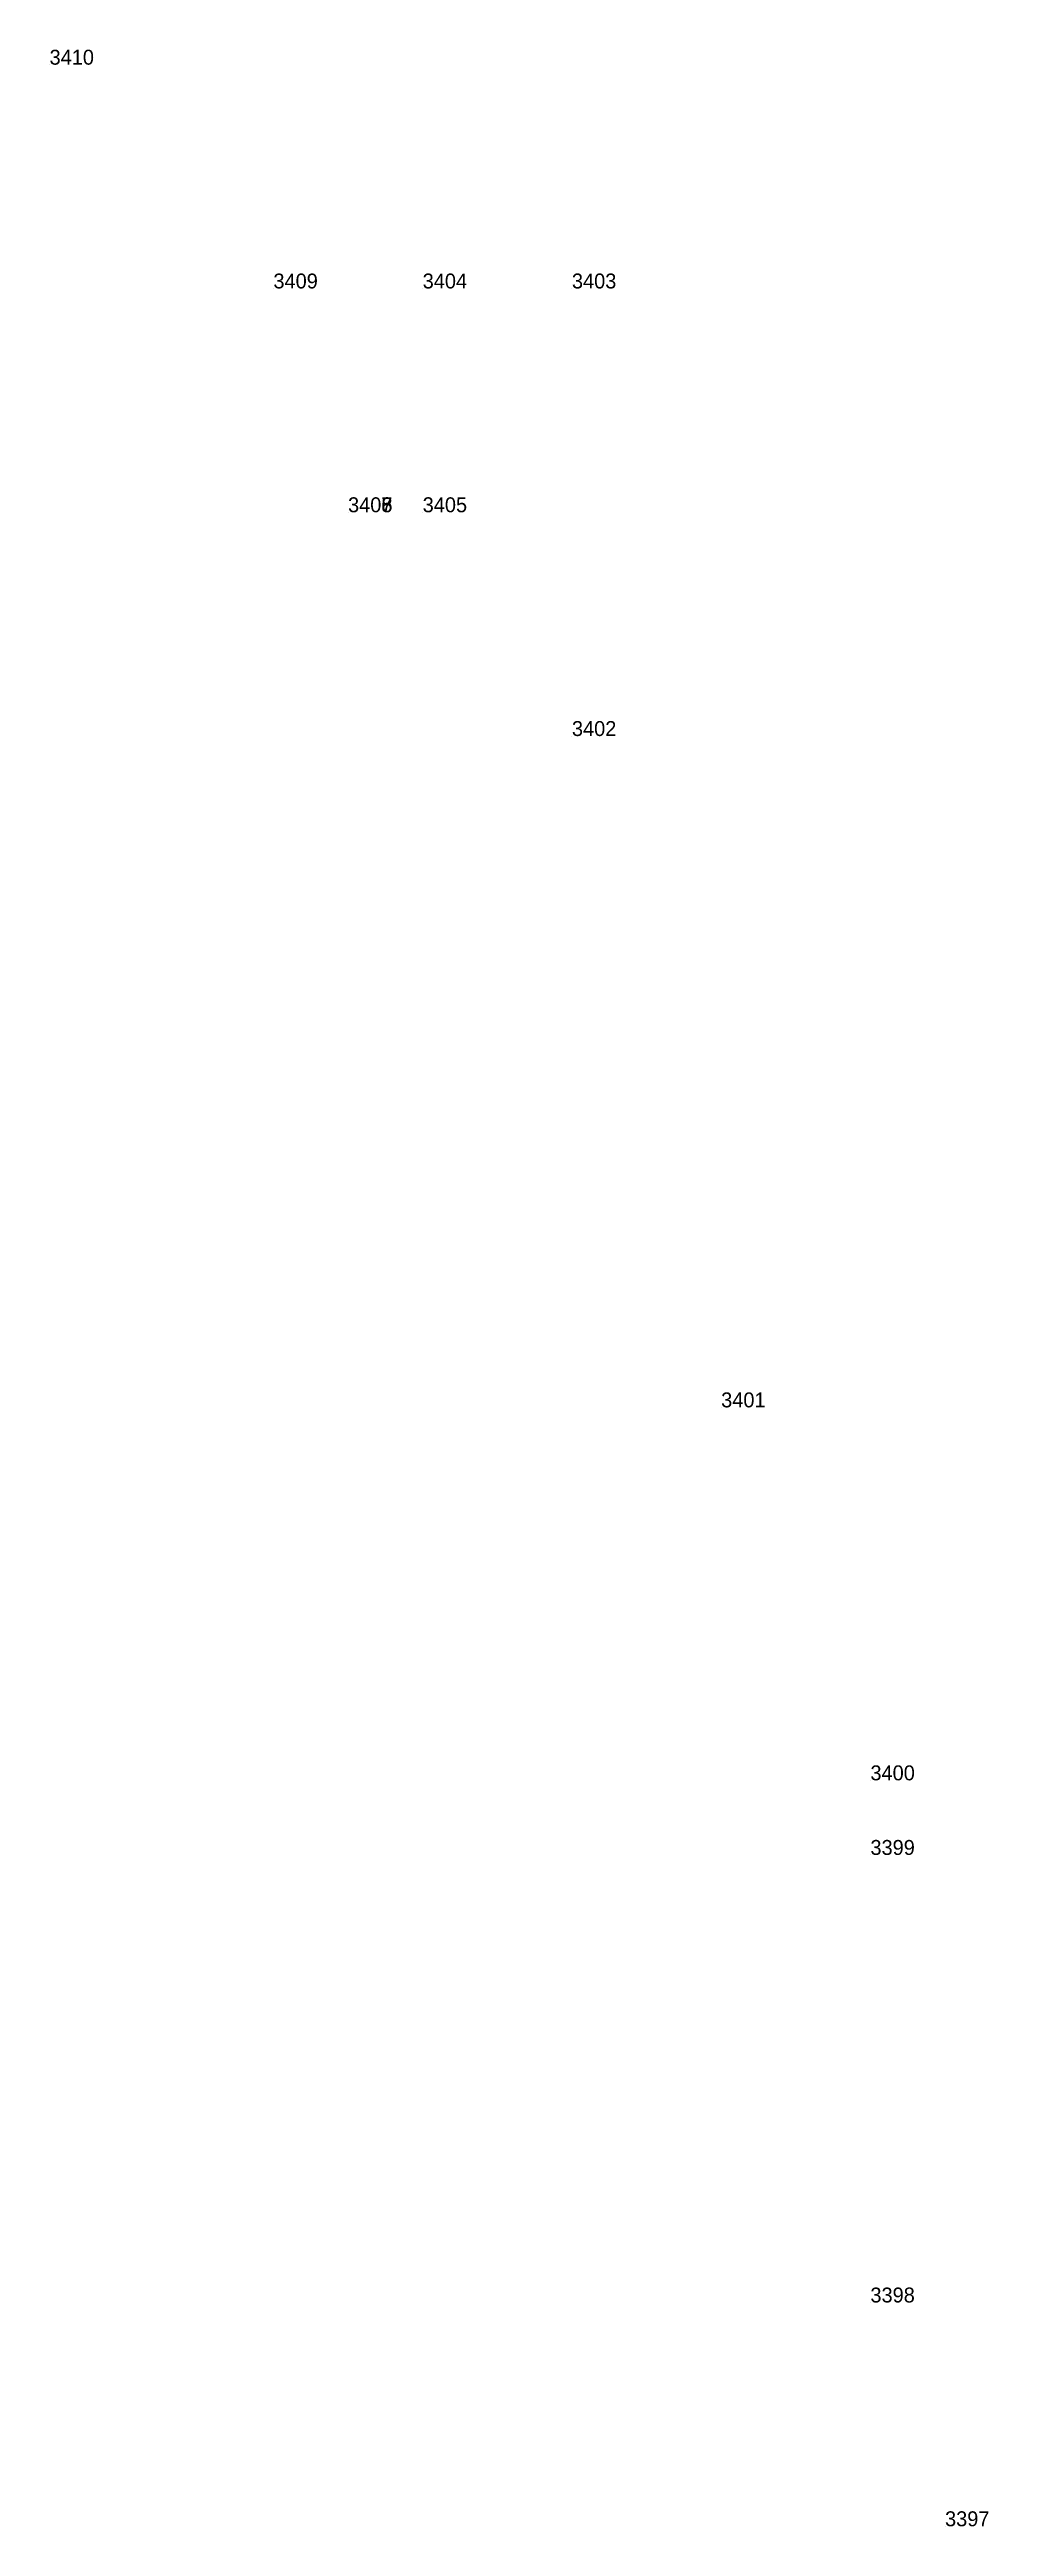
# Model space of a CAD drawing. Extents: x 535182 to 560328, y 1820963 to 1852759.
# Drawn here: x 538326 to 538338.58, y 1852323 to 1852356.2 of the extents above; entities that cross this region are included whole.
import ezdxf

# ---------------------------------------------------------------- set-up
doc = ezdxf.new("R2010")
doc.units = 0
doc.layers.add('Level 12', color=7, linetype='Continuous')
doc.layers.add('Level 7', color=7, linetype='Continuous')

msp = doc.modelspace()

# ---------------------------------------------------------------- texts
at = {"layer": 'Level 12'}
for s, p in [('3410', (538326, 1852356)), ('3409', (538329, 1852353)), ('3404', (538331, 1852353)), ('3403', (538333, 1852353)), ('3406', (538330, 1852350)), ('3407', (538330, 1852350)), ('3408', (538330, 1852350)), ('3405', (538331, 1852350)), ('3402', (538333, 1852347)), ('3401', (538335, 1852338)), ('3400', (538337, 1852333)), ('3399', (538337, 1852332)), ('3398', (538337, 1852326)), ('3397', (538338, 1852323))]:
    msp.add_text(s, height=0.2, dxfattribs=at).set_placement(p)

# ---------------------------------------------------------------- linework, layer by layer
at = {"layer": 'Level 7'}
for p, q in [((538326, 1852356), (538326, 1852356)), ((538329, 1852353), (538329, 1852353)), ((538331, 1852353), (538331, 1852353)), ((538333, 1852353), (538333, 1852353)), ((538330, 1852350), (538330, 1852350)), ((538330, 1852350), (538330, 1852350)), ((538330, 1852350), (538330, 1852350)), ((538331, 1852350), (538331, 1852350)), ((538333, 1852347), (538333, 1852347)), ((538335, 1852338), (538335, 1852338)), ((538337, 1852333), (538337, 1852333)), ((538337, 1852332), (538337, 1852332)), ((538337, 1852326), (538337, 1852326)), ((538338, 1852323), (538338, 1852323))]:
    msp.add_line(p, q, dxfattribs=at)

msp.set_redraw_order([(e.dxf.handle, doc.entitydb.next_handle()) for e in msp.query("TEXT MTEXT ATTDEF DIMENSION ARC_DIMENSION")])  # texts and dimensions are drawn at this point

doc.saveas('drawing.dxf')
